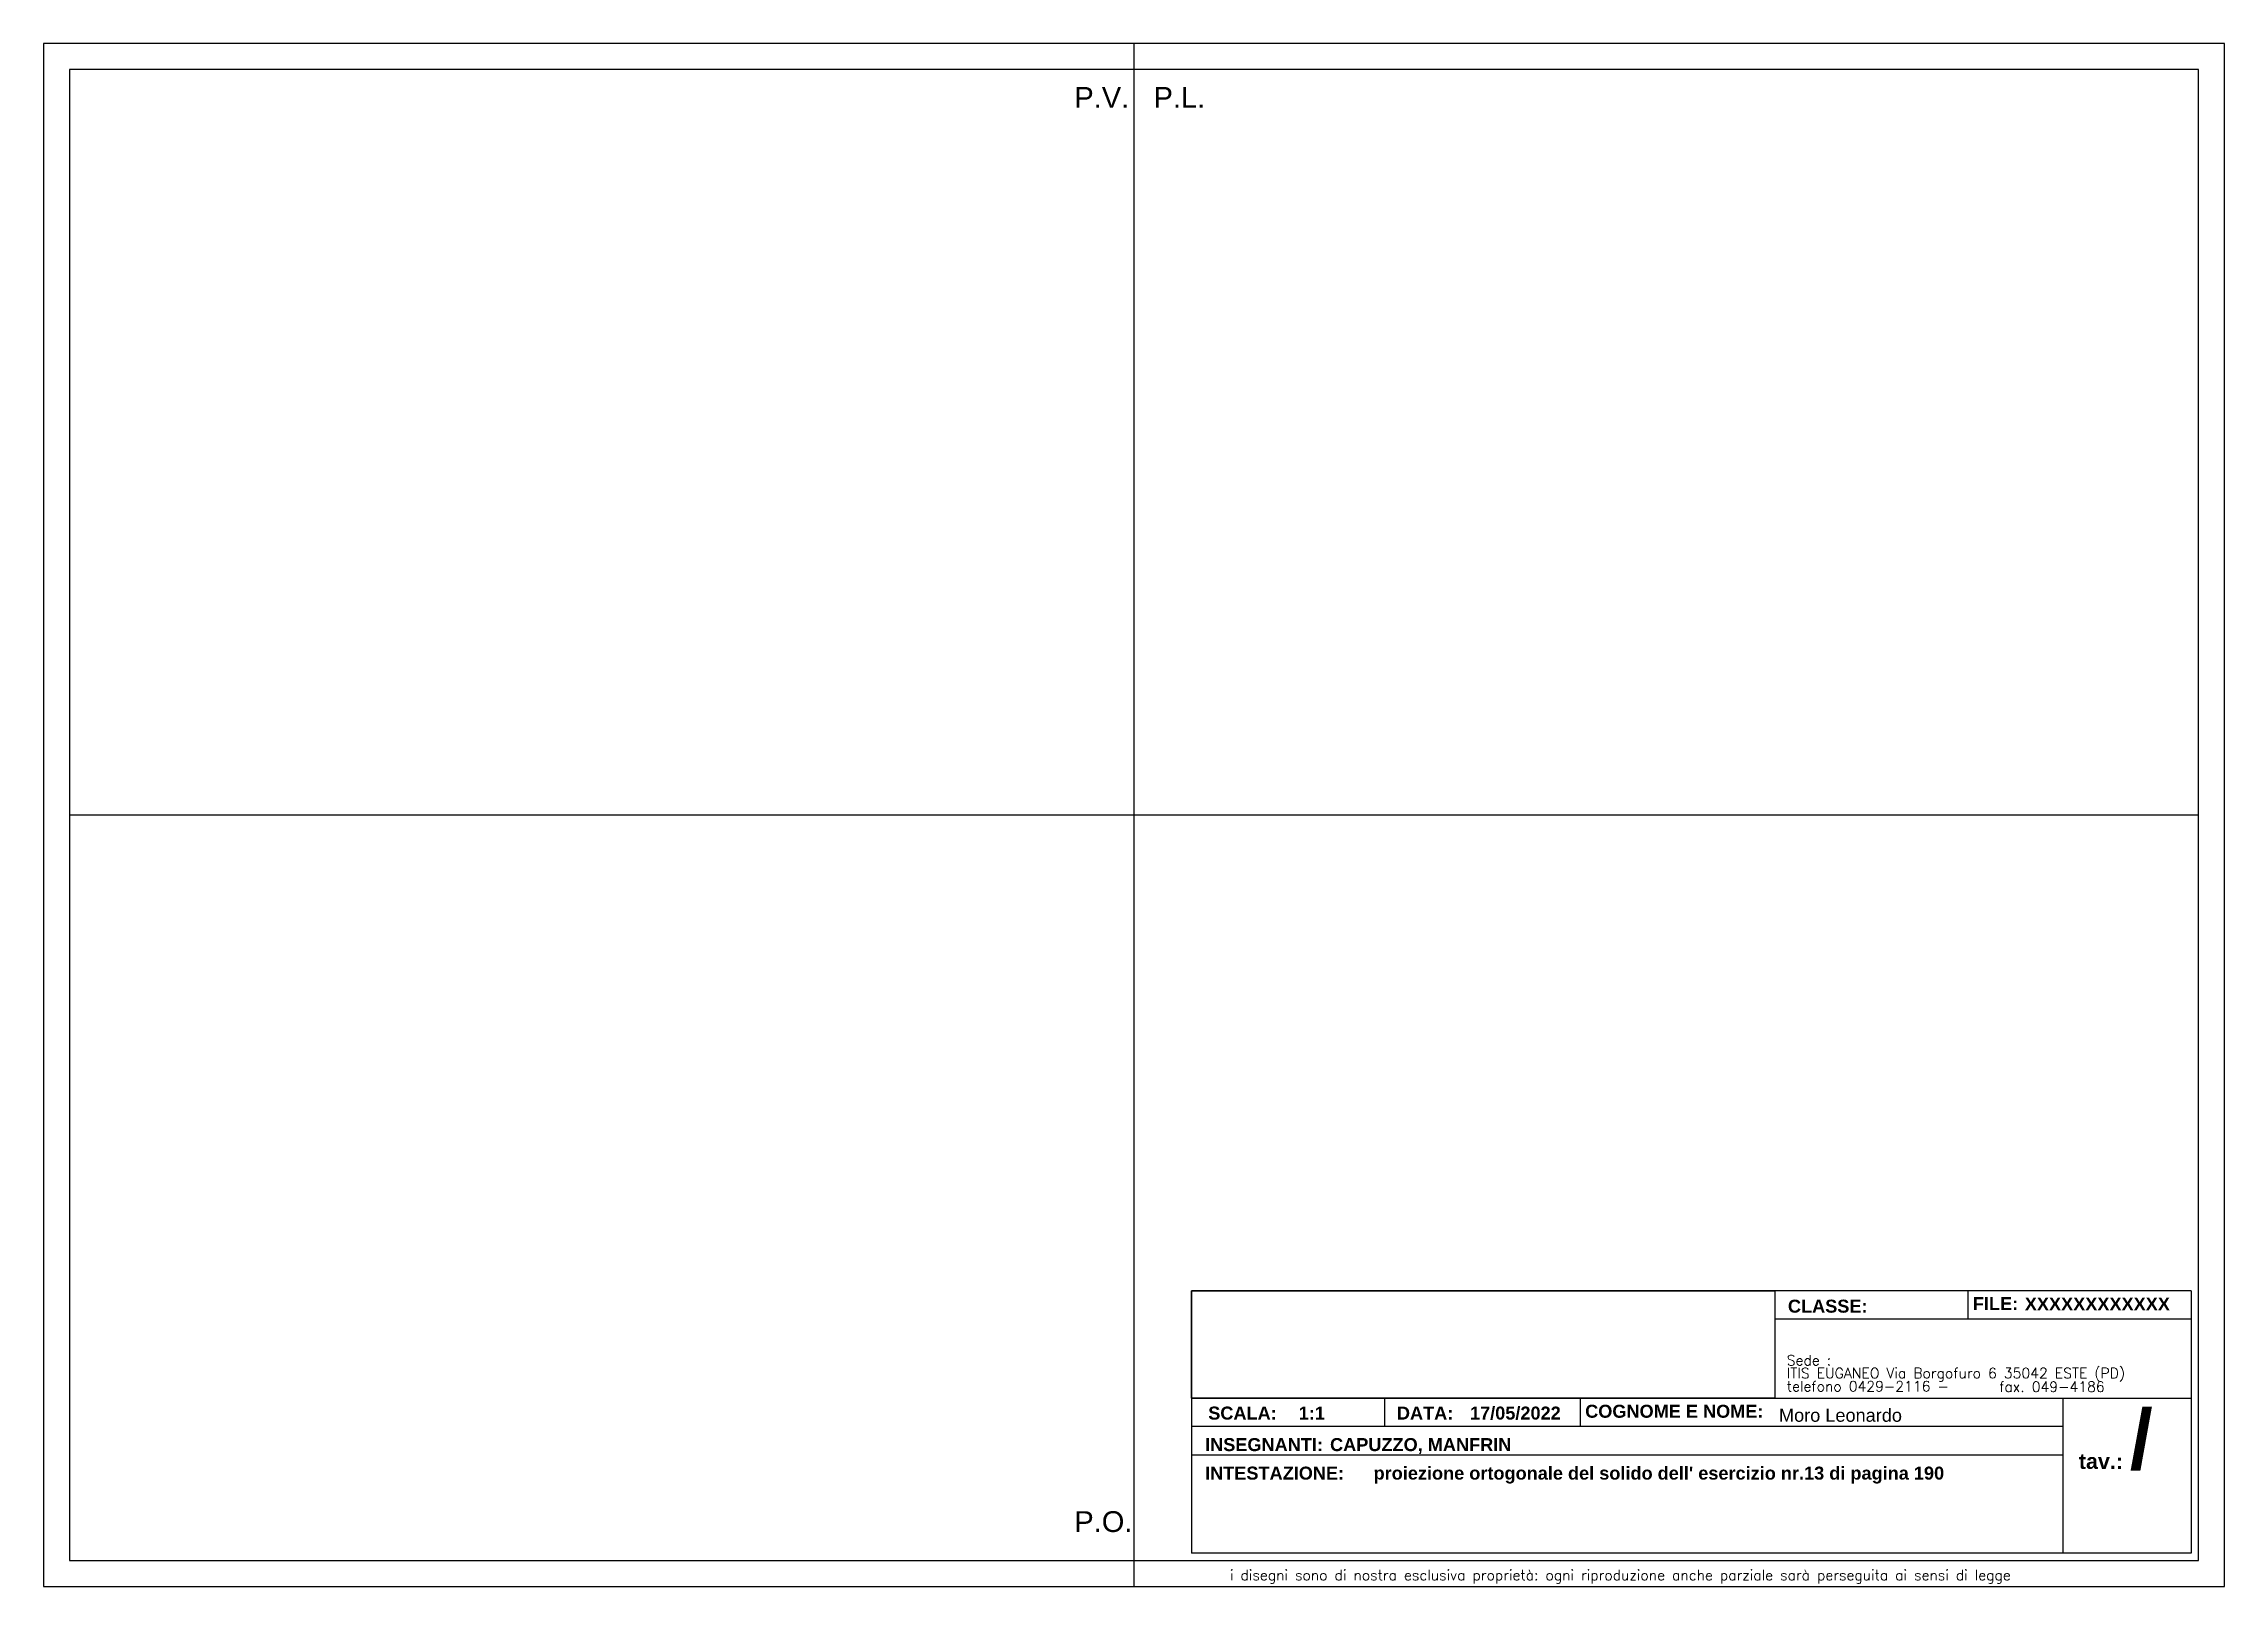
# Model space of a CAD drawing. Extents: x -213 to 3720, y -383 to 2497.
# Drawn here: x -212.6 to 207.4, y -382.8 to -85.8 of the extents above; entities that cross this region are included whole.
import ezdxf

# ---------------------------------------------------------------- set-up
doc = ezdxf.new("R2010")
doc.units = 0
doc.layers.get('0').update_dxf_attribs({"linetype": 'CONTINUOUS'})
for name, color, linetype in [('Assi', 6, 'CONTINUOUS'), ('Linea Costruzione', 4, 'CONTINUOUS'), ('TESTO', 2, 'CONTINUOUS')]:
    doc.layers.add(name, color=color, linetype=linetype)
doc.styles.add('QUOTE', font='arial.ttf')
doc.styles.add('ROMANS', font='ROMANS.SHX', dxfattribs={"width": 0.65, "height": 8})
doc.styles.add('SANSSERIFBOLD', font='sasb____.pfb', dxfattribs={"height": 3})
picture_1 = doc.add_image_def('image1.jpg', size_in_pixel=(2000, 368))

msp = doc.modelspace()

# ---------------------------------------------------------------- texts
at = {"layer": 'Linea Costruzione', "insert": (121.58, -348.57), "char_height": 2.5, "attachment_point": 1, "style": 'QUOTE'}
msp.add_mtext_dynamic_manual_height_columns('{\\C40;\\c3266552;Moro Leonardo}', width=54.692, gutter_width=12.5, heights=[0], dxfattribs=at)
at = {"layer": 'TESTO'}
for s, height, style, p in [('CLASSE:', 2.5, 'SANSSERIFBOLD', (123.3, -330.07)), ('FILE:', 2.5, 'SANSSERIFBOLD', (158.92, -329.57)), ('XXXXXXXXXXXX', 2.5, 'SANSSERIFBOLD', (168.92, -329.65)), ('Sede : ', 1.974, 'ROMANS', (123.08, -340.23)), ('telefono 0429-2116 -  ', 1.9745, 'ROMANS', (123.08, -345.23)), ('ITIS EUGANEO Via Borgofuro 6 35042 ESTE (PD)', 1.9745, 'ROMANS', (123.08, -342.69)), ('fax. 049-4186', 1.9745, 'ROMANS', (163.99, -345.31)), ('SCALA:', 2.5, 'SANSSERIFBOLD', (11.66, -350.65)), ('1:1', 2.5, 'SANSSERIFBOLD', (29.09, -350.65)), ('DATA:', 2.5, 'SANSSERIFBOLD', (47.99, -350.65)), ('17/05/2022', 2.5, 'SANSSERIFBOLD', (62.07, -350.65)), ('COGNOME E NOME:', 2.5, 'SANSSERIFBOLD', (84.25, -350.3)), ('/', 11.37, 'SANSSERIFBOLD', (189.15, -360.13)), ('INSEGNANTI: ', 2.5, 'SANSSERIFBOLD', (11.05, -356.72)), ('CAPUZZO, MANFRIN', 2.5, 'SANSSERIFBOLD', (35.12, -356.72)), ('INTESTAZIONE: ', 2.5, 'SANSSERIFBOLD', (11.05, -362.21)), ("proiezione ortogonale del solido dell' esercizio nr.13 di pagina 190", 2.5, 'SANSSERIFBOLD', (43.5, -362.21)), ('tav.:', 2.962, 'SANSSERIFBOLD', (179.33, -360.15)), ('i disegni sono di nostra esclusiva proprietà: ogni riproduzione anche parziale sarà perseguita ai sensi di legge', 1.9745, 'ROMANS', (15.85, -381.58))]:
    msp.add_text(s, height=height, dxfattribs=dict(at, style=style)).set_placement(p)
at = {"layer": 'TESTO', "char_height": 4, "attachment_point": 1, "style": 'QUOTE'}
for s, insert in [('P.V.', (-14.12, -94.11)), ('P.L.', (1.13, -94.11)), ('P.O.', (-14.12, -368.29))]:
    msp.add_mtext_dynamic_manual_height_columns(s, width=52.4837, gutter_width=12.5, heights=[0], dxfattribs=dict(at, insert=insert))

# ---------------------------------------------------------------- linework, layer by layer
for p, q in [((-2.64, -85.76), (-2.64, -90.76)), ((8.44, -325.84), (8.44, -376.37)), ((200.95, -325.84), (8.44, -325.84)), ((120.79, -325.84), (120.79, -346.52)), ((157.94, -325.84), (157.94, -331.34)), ((200.95, -325.84), (200.95, -376.37)), ((200.95, -331.34), (120.79, -331.34)), ((8.44, -346.52), (200.95, -346.52)), ((45.6, -346.52), (45.6, -352.01)), ((83.29, -346.52), (83.29, -352.01)), ((176.27, -346.52), (176.27, -376.37)), ((176.27, -352.01), (8.44, -352.01)), ((176.27, -357.5), (8.44, -357.5)), ((-2.64, -377.76), (-2.64, -382.76)), ((200.95, -376.37), (8.44, -376.37))]:
    msp.add_line(p, q)
at = {"color": 1}
msp.add_line((200.95, -376.37), (200.95, -376.37), dxfattribs=at)
for points in [[(-212.64, -382.76), (207.36, -382.76), (207.36, -85.76), (-212.64, -85.76)], [(-207.64, -377.76), (202.36, -377.76), (202.36, -90.76), (-207.64, -90.76)]]:
    msp.add_lwpolyline(points, close=True)
at = {"layer": 'Assi'}
for p, q in [((-2.64, -90.76), (-2.64, -377.76)), ((-207.64, -234.26), (202.36, -234.26))]:
    msp.add_line(p, q, dxfattribs=at)

msp.set_redraw_order([(e.dxf.handle, doc.entitydb.next_handle()) for e in msp.query("TEXT MTEXT ATTDEF DIMENSION ARC_DIMENSION")])  # texts and dimensions are drawn at this point

# ---------------------------------------------------------------- pictures from other files: only their frames are drawn
image = msp.add_image(picture_1, insert=(8.44, -346.52), size_in_units=(112.35, 20.67))
image.dxf.flags = 7

doc.saveas('drawing.dxf')
